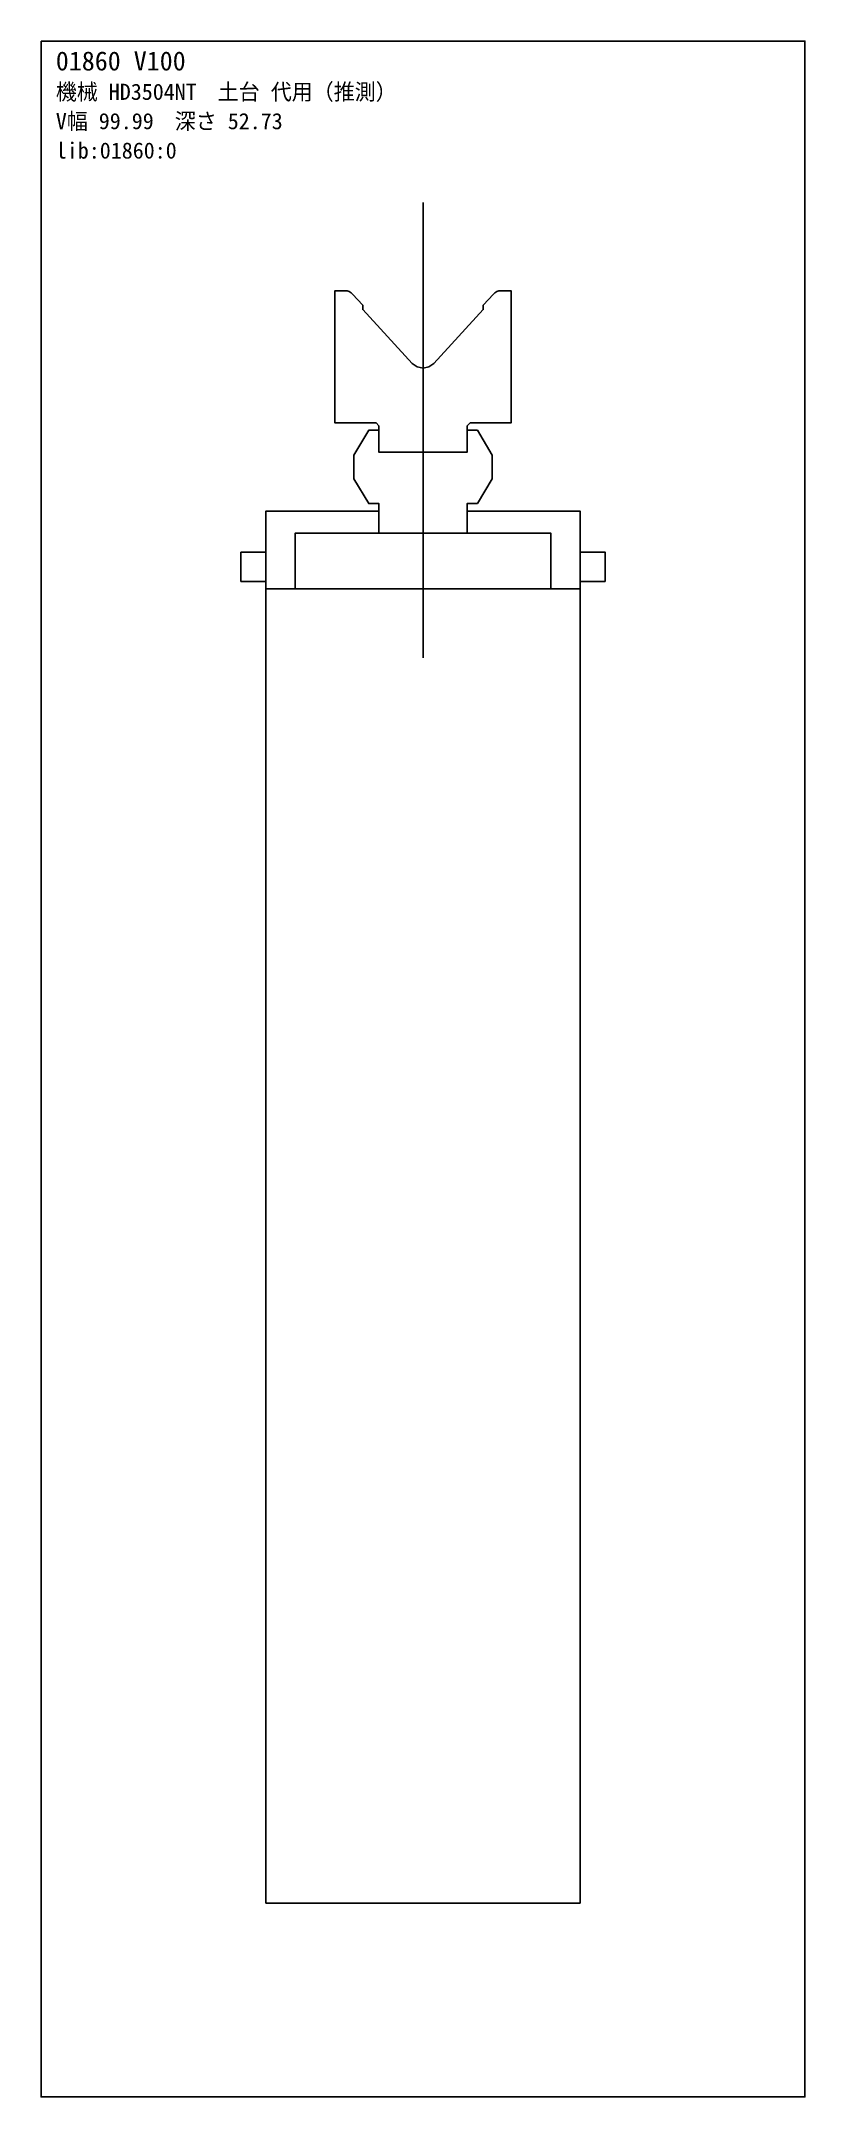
# Model space of a CAD drawing. Extents: x -260 to 3900, y -7630 to 506.
# Drawn here: x 2340 to 2860, y -4830 to -3430 of the extents above; entities that cross this region are included whole.
import ezdxf

# ---------------------------------------------------------------- set-up
doc = ezdxf.new("R2010")
doc.units = 0
for name, color, linetype in [('BASE_GENERIC', 2, 'Continuous'), ('CENTER', 5, 'Continuous'), ('DIE', 4, 'Continuous'), ('FRAME', 8, 'Continuous'), ('TEXT', 7, 'Continuous')]:
    doc.layers.add(name, color=color, linetype=linetype)

msp = doc.modelspace()

# ---------------------------------------------------------------- texts
at = {"layer": 'TEXT'}
for s, height, p in [('01860 V100', 13, (2350, -3450)), ('機械 HD3504NT\u3000土台 代用（推測）', 11, (2350, -3470)), ('V幅 99.99\u3000深さ 52.73', 11, (2350, -3490)), ('lib:01860:0', 11, (2350, -3510))]:
    msp.add_text(s, height=height, dxfattribs=at).set_placement(p)

# ---------------------------------------------------------------- linework, layer by layer
at = {"layer": 'BASE_GENERIC'}
for points in [[(2570, -3710), (2630, -3710), (2630, -3692), (2632, -3690.02), (2659.99, -3690.02), (2659.99, -3600), (2653.09, -3600), (2651.64, -3600.15), (2650.27, -3600.61), (2649, -3601.32), (2647.9, -3602.29), (2641, -3609.83), (2641, -3612.8), (2607.37, -3649.48), (2604.01, -3651.89), (2600, -3652.73), (2595.96, -3651.89), (2592.63, -3649.48), (2559, -3612.8), (2559, -3609.83), (2552.07, -3602.29), (2551, -3601.32), (2549.73, -3600.61), (2548.36, -3600.15), (2546.91, -3600), (2540.01, -3600), (2540.01, -3690.02), (2568, -3690.02), (2570, -3692)], [(2630, -3710), (2570.02, -3710), (2570, -3710), (2570, -3695), (2563.01, -3695), (2553.01, -3712), (2553.01, -3728), (2563.01, -3745), (2570, -3745), (2570, -3750), (2570, -3765), (2570.02, -3765), (2630, -3765), (2630, -3750), (2630, -3745), (2637.01, -3745), (2647.01, -3728), (2647.01, -3712), (2637.01, -3695), (2630, -3695)], [(2570, -3765), (2570, -3750), (2493.02, -3750), (2493.02, -3778), (2493.02, -3798), (2493.02, -3803), (2513.02, -3803), (2513.02, -3765)], [(2630, -3750), (2630, -3765), (2687, -3765), (2687, -3803), (2707, -3803), (2707, -3798), (2707, -3778), (2707, -3750)], [(2570.02, -3765), (2570, -3765), (2513.02, -3765), (2513.02, -3803), (2687, -3803), (2687, -3765), (2630, -3765)], [(2476.02, -3778), (2476.02, -3798), (2493.02, -3798), (2493.02, -3778)], [(2724, -3798), (2724, -3778), (2707, -3778), (2707, -3798)], [(2707, -3803), (2687, -3803), (2513.02, -3803), (2493.02, -3803), (2493.02, -4698), (2707, -4698)]]:
    msp.add_lwpolyline(points, close=True, dxfattribs=at)
at = {"layer": 'CENTER'}
msp.add_line((2600, -3540), (2600, -3850), dxfattribs=at)
at = {"layer": 'DIE'}
msp.add_lwpolyline([(2570, -3710), (2630, -3710), (2630, -3692), (2632, -3690.02), (2659.99, -3690.02), (2659.99, -3600), (2653.09, -3600), (2651.64, -3600.15), (2650.27, -3600.61), (2649, -3601.32), (2647.9, -3602.29), (2641, -3609.83), (2641, -3612.8), (2607.37, -3649.48), (2604.01, -3651.89), (2600, -3652.73), (2595.96, -3651.89), (2592.63, -3649.48), (2559, -3612.8), (2559, -3609.83), (2552.07, -3602.29), (2551, -3601.32), (2549.73, -3600.61), (2548.36, -3600.15), (2546.91, -3600), (2540.01, -3600), (2540.01, -3690.02), (2568, -3690.02), (2570, -3692)], close=True, dxfattribs=at)
at = {"layer": 'FRAME'}
msp.add_lwpolyline([(2340, -3430), (2860, -3430), (2860, -4830), (2340, -4830)], close=True, dxfattribs=at)

msp.set_redraw_order([(e.dxf.handle, doc.entitydb.next_handle()) for e in msp.query("TEXT MTEXT ATTDEF DIMENSION ARC_DIMENSION")])  # texts and dimensions are drawn at this point

doc.saveas('drawing.dxf')
